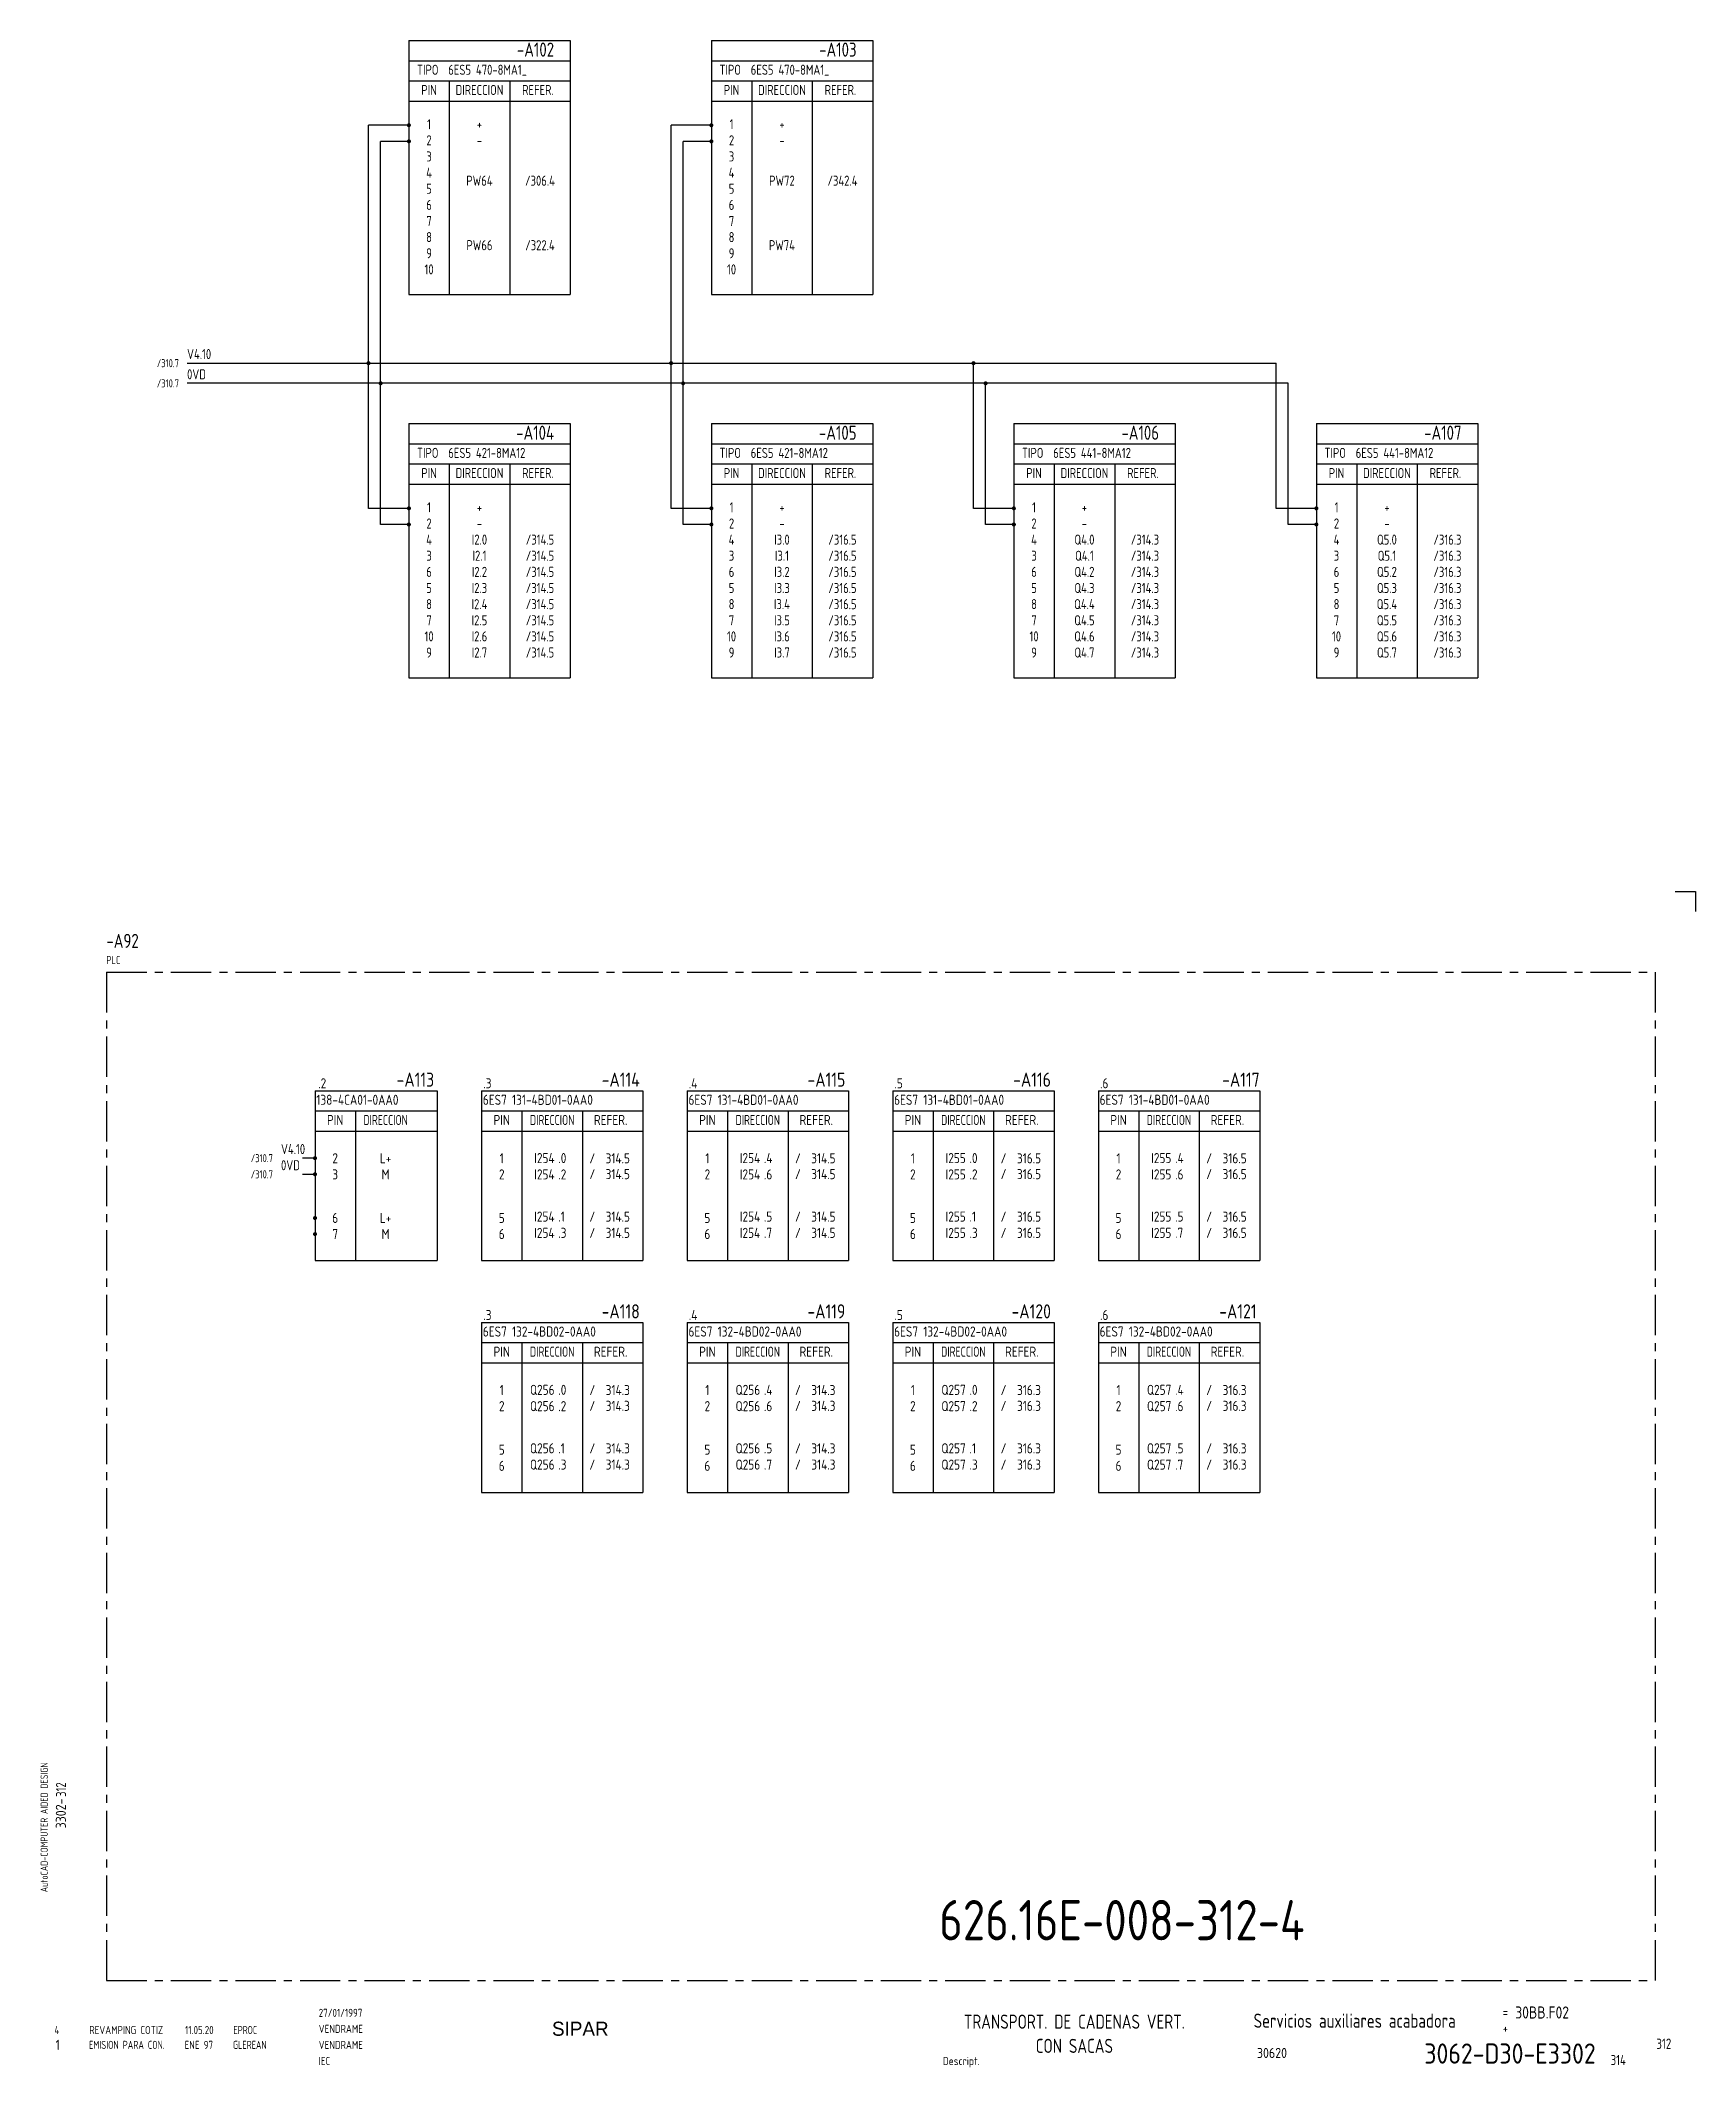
# Model space of a CAD drawing. Extents: x 10 to 990, y 5 to 508.
# Drawn here: x 580 to 990, y 5 to 508 of the extents above; entities that cross this region are included whole.
import ezdxf
from ezdxf.enums import TextEntityAlignment as Align

# ---------------------------------------------------------------- set-up
doc = ezdxf.new("R2010")
doc.units = 0
doc.header["$LTSCALE"] = 8
doc.header["$MEASUREMENT"] = 0
doc.linetypes.add('CENTER', pattern=[2, 1.25, -0.25, 0.25, -0.25])
doc.layers.get('0').update_dxf_attribs({"linetype": 'CONTINUOUS'})
doc.layers.add('CART', color=7, linetype='CONTINUOUS')
doc.styles.add('DIN', font='DIN', dxfattribs={"width": 0.85})
doc.styles.add('UNIV', font='UNIV')

msp = doc.modelspace()

# ---------------------------------------------------------------- texts
at = {"color": 3, "style": 'DIN'}
for s, height, width, p in [('-A102', 3.5, 0.8, (707, 504)), ('-A103', 3.5, 0.8, (782, 504)), ('-A104', 3.5, 0.8, (707, 409)), ('-A105', 3.5, 0.8, (782, 409)), ('-A106', 3.5, 0.8, (857, 409)), ('-A107', 3.5, 0.8, (932, 409)), ('-A113', 3.5, 0.85, (677.27, 248.59)), ('-A114', 3.5, 0.85, (728.25, 248.59)), ('-A115', 3.5, 0.85, (779.22, 248.59)), ('-A116', 3.5, 0.85, (830.2, 248.59)), ('-A117', 3.5, 0.85, (881.95, 248.59)), ('-A118', 3.5, 0.85, (728.25, 191.13)), ('-A119', 3.5, 0.85, (779.22, 191.13)), ('-A120', 3.5, 0.85, (830.2, 191.13)), ('-A121', 3.5, 0.85, (881.18, 191.13)), ('312', 2.56, 0.8, (984, 10))]:
    msp.add_text(s, height=height, dxfattribs=dict(at, width=width)).set_placement(p, align=Align.RIGHT)
at = {"style": 'DIN'}
for s, height, width, p in [('TIPO  6ES5 470-8MA1_', 2.5, 0.8, (673, 499.5)), ('TIPO  6ES5 470-8MA1_', 2.5, 0.8, (748, 499.5)), ('V4.10', 2.5, 0.8, (616, 429)), ('0VD', 2.5, 0.8, (616, 424)), ('TIPO  6ES5 421-8MA12', 2.5, 0.8, (673, 404.5)), ('TIPO  6ES5 421-8MA12', 2.5, 0.8, (748, 404.5)), ('TIPO  6ES5 441-8MA12', 2.5, 0.8, (823, 404.5)), ('TIPO  6ES5 441-8MA12', 2.5, 0.8, (898, 404.5)), ('PLC', 2, 0.8, (596, 279)), ('138-4CA01-0AA0', 2.5, 0.85, (648.05, 244.09)), ('6ES7 131-4BD01-0AA0', 2.5, 0.85, (689.34, 244.09)), ('6ES7 131-4BD01-0AA0', 2.5, 0.85, (740.32, 244.09)), ('6ES7 131-4BD01-0AA0', 2.5, 0.85, (791.3, 244.09)), ('6ES7 131-4BD01-0AA0', 2.5, 0.85, (842.27, 244.09)), ('V4.10', 2.5, 0.8, (639.29, 231.87)), ('.0', 2.5, 0.85, (708.05, 229.64)), ('.4', 2.5, 0.85, (759.03, 229.64)), ('.0', 2.5, 0.85, (810.01, 229.64)), ('.4', 2.5, 0.85, (860.99, 229.64)), ('0VD', 2.5, 0.8, (639.29, 227.87)), ('.2', 2.5, 0.85, (708.05, 225.59)), ('.6', 2.5, 0.85, (759.03, 225.59)), ('.2', 2.5, 0.85, (810.01, 225.59)), ('.6', 2.5, 0.85, (860.99, 225.59)), ('.1', 2.5, 0.85, (708.05, 215.14)), ('.5', 2.5, 0.85, (759.03, 215.14)), ('.1', 2.5, 0.85, (810.01, 215.14)), ('.5', 2.5, 0.85, (860.99, 215.14)), ('.3', 2.5, 0.85, (708.05, 211.1)), ('.7', 2.5, 0.85, (759.03, 211.1)), ('.3', 2.5, 0.85, (810.01, 211.1)), ('.7', 2.5, 0.85, (860.99, 211.1)), ('6ES7 132-4BD02-0AA0', 2.5, 0.85, (689.34, 186.63)), ('6ES7 132-4BD02-0AA0', 2.5, 0.85, (740.32, 186.63)), ('6ES7 132-4BD02-0AA0', 2.5, 0.85, (791.3, 186.63)), ('6ES7 132-4BD02-0AA0', 2.5, 0.85, (842.27, 186.63)), ('.0', 2.5, 0.85, (708.05, 172.17)), ('.4', 2.5, 0.85, (759.03, 172.17)), ('.0', 2.5, 0.85, (810.01, 172.17)), ('.4', 2.5, 0.85, (860.99, 172.17)), ('.2', 2.5, 0.85, (708.05, 168.13)), ('.6', 2.5, 0.85, (759.03, 168.13)), ('.2', 2.5, 0.85, (810.01, 168.13)), ('.6', 2.5, 0.85, (860.99, 168.13)), ('.1', 2.5, 0.85, (708.05, 157.68)), ('.3', 2.5, 0.85, (708.05, 153.64)), ('.5', 2.5, 0.85, (759.03, 157.68)), ('.7', 2.5, 0.85, (759.03, 153.64)), ('.1', 2.5, 0.85, (810.01, 157.68)), ('.3', 2.5, 0.85, (810.01, 153.64)), ('.5', 2.5, 0.85, (860.99, 157.68)), ('.7', 2.5, 0.85, (860.99, 153.64)), ('314', 2.5, 0.8, (969, 6))]:
    msp.add_text(s, height=height, dxfattribs=dict(at, width=width)).set_placement(p)
for s, width, p in [('PIN', 0.8, (676, 494.5)), ('DIRECCION', 0.8, (688.5, 494.5)), ('REFER.', 0.8, (703, 494.5)), ('PIN', 0.8, (751, 494.5)), ('DIRECCION', 0.8, (763.5, 494.5)), ('REFER.', 0.8, (778, 494.5)), ('1', 0.8, (676, 486)), ('+', 0.8, (688.5, 486)), ('1', 0.8, (751, 486)), ('+', 0.8, (763.5, 486)), ('2', 0.8, (676, 482)), ('-', 0.8, (688.5, 482)), ('2', 0.8, (751, 482)), ('-', 0.8, (763.5, 482)), ('3', 0.8, (676, 478)), ('3', 0.8, (751, 478)), ('4', 0.8, (676, 474)), ('5', 0.8, (676, 470)), ('PW64', 0.8, (688.5, 472)), ('/306.4', 0.8, (703.5, 472)), ('4', 0.8, (751, 474)), ('5', 0.8, (751, 470)), ('PW72', 0.8, (763.5, 472)), ('/342.4', 0.8, (778.5, 472)), ('6', 0.8, (676, 466)), ('6', 0.8, (751, 466)), ('7', 0.8, (676, 462)), ('7', 0.8, (751, 462)), ('8', 0.8, (676, 458)), ('PW66', 0.8, (688.5, 456)), ('/322.4', 0.8, (703.5, 456)), ('8', 0.8, (751, 458)), ('PW74', 0.8, (763.5, 456)), ('10', 0.8, (676, 450)), ('9', 0.8, (676, 454)), ('10', 0.8, (751, 450)), ('9', 0.8, (751, 454)), ('PIN', 0.8, (676, 399.5)), ('DIRECCION', 0.8, (688.5, 399.5)), ('REFER.', 0.8, (703, 399.5)), ('PIN', 0.8, (751, 399.5)), ('DIRECCION', 0.8, (763.5, 399.5)), ('REFER.', 0.8, (778, 399.5)), ('PIN', 0.8, (826, 399.5)), ('DIRECCION', 0.8, (838.5, 399.5)), ('REFER.', 0.8, (853, 399.5)), ('PIN', 0.8, (901, 399.5)), ('DIRECCION', 0.8, (913.5, 399.5)), ('REFER.', 0.8, (928, 399.5)), ('1', 0.8, (676, 391)), ('+', 0.8, (688.5, 391)), ('1', 0.8, (751, 391)), ('+', 0.8, (763.5, 391)), ('1', 0.8, (826, 391)), ('+', 0.8, (838.5, 391)), ('1', 0.8, (901, 391)), ('+', 0.8, (913.5, 391)), ('2', 0.8, (676, 387)), ('-', 0.8, (688.5, 387)), ('2', 0.8, (751, 387)), ('-', 0.8, (763.5, 387)), ('2', 0.8, (826, 387)), ('-', 0.8, (838.5, 387)), ('2', 0.8, (901, 387)), ('-', 0.8, (913.5, 387)), ('4', 0.8, (676, 383)), ('I2.0', 0.8, (688.5, 383)), ('/314.5', 0.8, (703.5, 383)), ('4', 0.8, (751, 383)), ('I3.0', 0.8, (763.5, 383)), ('/316.5', 0.8, (778.5, 383)), ('4', 0.8, (826, 383)), ('Q4.0', 0.8, (838.5, 383)), ('/314.3', 0.8, (853.5, 383)), ('4', 0.8, (901, 383)), ('Q5.0', 0.8, (913.5, 383)), ('/316.3', 0.8, (928.5, 383)), ('3', 0.8, (676, 379)), ('6', 0.8, (676, 375)), ('I2.2', 0.8, (688.5, 375)), ('I2.1', 0.8, (688.5, 379)), ('/314.5', 0.8, (703.5, 379)), ('/314.5', 0.8, (703.5, 375)), ('3', 0.8, (751, 379)), ('6', 0.8, (751, 375)), ('I3.2', 0.8, (763.5, 375)), ('I3.1', 0.8, (763.5, 379)), ('/316.5', 0.8, (778.5, 379)), ('/316.5', 0.8, (778.5, 375)), ('3', 0.8, (826, 379)), ('6', 0.8, (826, 375)), ('Q4.2', 0.8, (838.5, 375)), ('Q4.1', 0.8, (838.5, 379)), ('/314.3', 0.8, (853.5, 379)), ('/314.3', 0.8, (853.5, 375)), ('3', 0.8, (901, 379)), ('6', 0.8, (901, 375)), ('Q5.2', 0.8, (913.5, 375)), ('Q5.1', 0.8, (913.5, 379)), ('/316.3', 0.8, (928.5, 379)), ('/316.3', 0.8, (928.5, 375)), ('5', 0.8, (676, 371)), ('I2.3', 0.8, (688.5, 371)), ('/314.5', 0.8, (703.5, 371)), ('5', 0.8, (751, 371)), ('I3.3', 0.8, (763.5, 371)), ('/316.5', 0.8, (778.5, 371)), ('5', 0.8, (826, 371)), ('Q4.3', 0.8, (838.5, 371)), ('/314.3', 0.8, (853.5, 371)), ('5', 0.8, (901, 371)), ('Q5.3', 0.8, (913.5, 371)), ('/316.3', 0.8, (928.5, 371)), ('8', 0.8, (676, 367)), ('I2.4', 0.8, (688.5, 367)), ('/314.5', 0.8, (703.5, 367)), ('8', 0.8, (751, 367)), ('I3.4', 0.8, (763.5, 367)), ('/316.5', 0.8, (778.5, 367)), ('8', 0.8, (826, 367)), ('Q4.4', 0.8, (838.5, 367)), ('/314.3', 0.8, (853.5, 367)), ('8', 0.8, (901, 367)), ('Q5.4', 0.8, (913.5, 367)), ('/316.3', 0.8, (928.5, 367)), ('7', 0.8, (676, 363)), ('I2.5', 0.8, (688.5, 363)), ('/314.5', 0.8, (703.5, 363)), ('7', 0.8, (751, 363)), ('I3.5', 0.8, (763.5, 363)), ('/316.5', 0.8, (778.5, 363)), ('7', 0.8, (826, 363)), ('Q4.5', 0.8, (838.5, 363)), ('/314.3', 0.8, (853.5, 363)), ('7', 0.8, (901, 363)), ('Q5.5', 0.8, (913.5, 363)), ('/316.3', 0.8, (928.5, 363)), ('10', 0.8, (676, 359)), ('9', 0.8, (676, 355)), ('I2.6', 0.8, (688.5, 359)), ('I2.7', 0.8, (688.5, 355)), ('/314.5', 0.8, (703.5, 359)), ('/314.5', 0.8, (703.5, 355)), ('10', 0.8, (751, 359)), ('9', 0.8, (751, 355)), ('I3.6', 0.8, (763.5, 359)), ('I3.7', 0.8, (763.5, 355)), ('/316.5', 0.8, (778.5, 359)), ('/316.5', 0.8, (778.5, 355)), ('10', 0.8, (826, 359)), ('9', 0.8, (826, 355)), ('Q4.6', 0.8, (838.5, 359)), ('Q4.7', 0.8, (838.5, 355)), ('/314.3', 0.8, (853.5, 359)), ('/314.3', 0.8, (853.5, 355)), ('10', 0.8, (901, 359)), ('9', 0.8, (901, 355)), ('Q5.6', 0.8, (913.5, 359)), ('Q5.7', 0.8, (913.5, 355)), ('/316.3', 0.8, (928.5, 359)), ('/316.3', 0.8, (928.5, 355)), ('.2', 0.85, (649.51, 248.19)), ('.3', 0.85, (690.47, 248.19)), ('.4', 0.85, (741.45, 248.19)), ('.5', 0.85, (792.43, 248.19)), ('.6', 0.85, (843.4, 248.19)), ('PIN', 0.85, (652.72, 239.09)), ('PIN', 0.85, (694.02, 239.09)), ('REFER.', 0.85, (721.02, 239.09)), ('PIN', 0.85, (745, 239.09)), ('REFER.', 0.85, (772, 239.09)), ('PIN', 0.85, (795.97, 239.09)), ('REFER.', 0.85, (822.97, 239.09)), ('PIN', 0.85, (846.95, 239.09)), ('REFER.', 0.85, (873.95, 239.09)), ('2', 0.85, (652.72, 229.59)), ('L+', 0.85, (665.22, 229.59)), ('1', 0.85, (694.02, 229.59)), ('/', 0.85, (716.48, 229.59)), ('314.5', 0.85, (722.79, 229.59)), ('1', 0.85, (745, 229.59)), ('/', 0.85, (767.46, 229.59)), ('314.5', 0.85, (773.77, 229.59)), ('1', 0.85, (795.97, 229.59)), ('/', 0.85, (818.44, 229.59)), ('316.5', 0.85, (824.75, 229.59)), ('1', 0.85, (846.95, 229.59)), ('/', 0.85, (869.42, 229.59)), ('316.5', 0.85, (875.73, 229.59)), ('3', 0.85, (652.72, 225.59)), ('M', 0.85, (665.22, 225.59)), ('2', 0.85, (694.02, 225.59)), ('/', 0.85, (716.48, 225.66)), ('314.5', 0.85, (722.79, 225.66)), ('2', 0.85, (745, 225.59)), ('/', 0.85, (767.46, 225.66)), ('314.5', 0.85, (773.77, 225.66)), ('2', 0.85, (795.97, 225.59)), ('/', 0.85, (818.44, 225.66)), ('316.5', 0.85, (824.75, 225.66)), ('2', 0.85, (846.95, 225.59)), ('/', 0.85, (869.42, 225.66)), ('316.5', 0.85, (875.73, 225.66)), ('6', 0.85, (652.72, 214.8)), ('L+', 0.85, (665.22, 214.8)), ('5', 0.85, (694.02, 214.8)), ('/', 0.85, (716.48, 215.12)), ('314.5', 0.85, (722.79, 215.12)), ('5', 0.85, (745, 214.8)), ('/', 0.85, (767.46, 215.12)), ('314.5', 0.85, (773.77, 215.12)), ('5', 0.85, (795.97, 214.8)), ('/', 0.85, (818.44, 215.12)), ('316.5', 0.85, (824.75, 215.12)), ('5', 0.85, (846.95, 214.8)), ('/', 0.85, (869.42, 215.12)), ('316.5', 0.85, (875.73, 215.12)), ('7', 0.85, (652.72, 210.8)), ('M', 0.85, (665.22, 210.8)), ('6', 0.85, (694.02, 210.8)), ('/', 0.85, (716.48, 211.1)), ('314.5', 0.85, (722.79, 211.1)), ('6', 0.85, (745, 210.8)), ('/', 0.85, (767.46, 211.1)), ('314.5', 0.85, (773.77, 211.1)), ('6', 0.85, (795.97, 210.8)), ('/', 0.85, (818.44, 211.1)), ('316.5', 0.85, (824.75, 211.1)), ('6', 0.85, (846.95, 210.8)), ('/', 0.85, (869.42, 211.1)), ('316.5', 0.85, (875.73, 211.1)), ('.3', 0.85, (690.47, 190.73)), ('.4', 0.85, (741.45, 190.73)), ('.5', 0.85, (792.43, 190.73)), ('.6', 0.85, (843.4, 190.73)), ('PIN', 0.85, (694.02, 181.63)), ('REFER.', 0.85, (721.02, 181.63)), ('PIN', 0.85, (745, 181.63)), ('REFER.', 0.85, (772, 181.63)), ('PIN', 0.85, (795.97, 181.63)), ('REFER.', 0.85, (822.97, 181.63)), ('PIN', 0.85, (846.95, 181.63)), ('REFER.', 0.85, (873.95, 181.63)), ('1', 0.85, (694.02, 172.13)), ('/', 0.85, (716.48, 172.12)), ('314.3', 0.85, (722.79, 172.12)), ('1', 0.85, (745, 172.13)), ('/', 0.85, (767.46, 172.12)), ('314.3', 0.85, (773.77, 172.12)), ('1', 0.85, (795.97, 172.13)), ('/', 0.85, (818.44, 172.12)), ('316.3', 0.85, (824.75, 172.12)), ('1', 0.85, (846.95, 172.13)), ('/', 0.85, (869.42, 172.12)), ('316.3', 0.85, (875.73, 172.12)), ('2', 0.85, (694.02, 168.13)), ('/', 0.85, (716.48, 168.2)), ('314.3', 0.85, (722.79, 168.2)), ('2', 0.85, (745, 168.13)), ('/', 0.85, (767.46, 168.2)), ('314.3', 0.85, (773.77, 168.2)), ('2', 0.85, (795.97, 168.13)), ('/', 0.85, (818.44, 168.2)), ('316.3', 0.85, (824.75, 168.2)), ('2', 0.85, (846.95, 168.13)), ('/', 0.85, (869.42, 168.2)), ('316.3', 0.85, (875.73, 168.2)), ('5', 0.85, (694.02, 157.33)), ('6', 0.85, (694.02, 153.33)), ('/', 0.85, (716.48, 157.66)), ('/', 0.85, (716.48, 153.64)), ('314.3', 0.85, (722.79, 157.66)), ('314.3', 0.85, (722.79, 153.64)), ('5', 0.85, (745, 157.33)), ('6', 0.85, (745, 153.33)), ('/', 0.85, (767.46, 157.66)), ('/', 0.85, (767.46, 153.64)), ('314.3', 0.85, (773.77, 157.66)), ('314.3', 0.85, (773.77, 153.64)), ('5', 0.85, (795.97, 157.33)), ('6', 0.85, (795.97, 153.33)), ('/', 0.85, (818.44, 157.66)), ('/', 0.85, (818.44, 153.64)), ('316.3', 0.85, (824.75, 157.66)), ('316.3', 0.85, (824.75, 153.64)), ('5', 0.85, (846.95, 157.33)), ('6', 0.85, (846.95, 153.33)), ('/', 0.85, (869.42, 157.66)), ('/', 0.85, (869.42, 153.64)), ('316.3', 0.85, (875.73, 157.66)), ('316.3', 0.85, (875.73, 153.64))]:
    msp.add_text(s, height=2.5, dxfattribs=dict(at, width=width)).set_placement(p, align=Align.CENTER)
for s, height, width, p in [('/310.7', 2, 0.8, (614, 427)), ('/310.7', 2, 0.8, (614, 422)), ('/310.7', 2, 0.8, (637.29, 229.87)), ('I254', 2.5, 0.85, (707.12, 229.64)), ('I254', 2.5, 0.85, (758.1, 229.64)), ('I255', 2.5, 0.85, (809.07, 229.64)), ('I255', 2.5, 0.85, (860.05, 229.64)), ('/310.7', 2, 0.8, (637.29, 225.87)), ('I254', 2.5, 0.85, (707.12, 225.59)), ('I254', 2.5, 0.85, (758.1, 225.59)), ('I255', 2.5, 0.85, (809.07, 225.59)), ('I255', 2.5, 0.85, (860.05, 225.59)), ('I254', 2.5, 0.85, (707.12, 215.14)), ('I254', 2.5, 0.85, (758.1, 215.14)), ('I255', 2.5, 0.85, (809.07, 215.14)), ('I255', 2.5, 0.85, (860.05, 215.14)), ('I254', 2.5, 0.85, (707.12, 211.1)), ('I254', 2.5, 0.85, (758.1, 211.1)), ('I255', 2.5, 0.85, (809.07, 211.1)), ('I255', 2.5, 0.85, (860.05, 211.1)), ('Q256', 2.5, 0.85, (707.12, 172.17)), ('Q256', 2.5, 0.85, (758.1, 172.17)), ('Q257', 2.5, 0.85, (809.07, 172.17)), ('Q257', 2.5, 0.85, (860.05, 172.17)), ('Q256', 2.5, 0.85, (707.12, 168.13)), ('Q256', 2.5, 0.85, (758.1, 168.13)), ('Q257', 2.5, 0.85, (809.07, 168.13)), ('Q257', 2.5, 0.85, (860.05, 168.13)), ('Q256', 2.5, 0.85, (707.12, 157.68)), ('Q256', 2.5, 0.85, (707.12, 153.64)), ('Q256', 2.5, 0.85, (758.1, 157.68)), ('Q256', 2.5, 0.85, (758.1, 153.64)), ('Q257', 2.5, 0.85, (809.07, 157.68)), ('Q257', 2.5, 0.85, (809.07, 153.64)), ('Q257', 2.5, 0.85, (860.05, 157.68)), ('Q257', 2.5, 0.85, (860.05, 153.64))]:
    msp.add_text(s, height=height, dxfattribs=dict(at, width=width)).set_placement(p, align=Align.RIGHT)
at = {"color": 3, "style": 'DIN', "width": 0.8}
msp.add_text('-A92', height=3.5, dxfattribs=at).set_placement((596, 283))
at = {"style": 'DIN', "width": 0.596129}
for p, p2 in [((659.72, 239.09), (670.72, 239.09)), ((701.02, 239.09), (712.02, 239.09)), ((752, 239.09), (763, 239.09)), ((802.97, 239.09), (813.97, 239.09)), ((853.95, 239.09), (864.95, 239.09)), ((701.02, 181.63), (712.02, 181.63)), ((752, 181.63), (763, 181.63)), ((802.97, 181.63), (813.97, 181.63)), ((853.95, 181.63), (864.95, 181.63))]:
    msp.add_text('DIRECCION', height=2.5, dxfattribs=at).set_placement(p, p2, align=Align.FIT)
at = {"style": 'DIN', "width": 0.8}
msp.add_text('312', height=2.5, rotation=90, dxfattribs=at).set_placement((586, 72.5))
at = {"linetype": 'Continuous', "style": 'DIN'}
for s, width, p in [('4', 0.85, (583.12, 13.68)), ('REVAMPING COTIZ', 0.85, (591.75, 13.68)), ('11.05.20', 0.85, (615.5, 13.68)), ('EPROC', 0.7, (627.5, 13.68))]:
    msp.add_text(s, height=2, dxfattribs=dict(at, width=width)).set_placement(p)
at = {"color": 3, "style": 'DIN', "width": 0.8}
for s, p in [('TRANSPORT. DE CADENAS VERT.', (836, 15)), ('CON SACAS', (836, 9))]:
    msp.add_text(s, height=3.5, dxfattribs=at).set_placement(p, align=Align.CENTER)
at = {"color": 2, "insert": (802.47, 46.92), "char_height": 10, "width": 111.0411, "attachment_point": 1, "style": 'DIN'}
msp.add_mtext('626.16E-008-312-4', dxfattribs=at)
at = {"layer": 'CART', "color": 2, "linetype": 'Continuous', "style": 'UNIV'}
msp.add_text('SIPAR', height=3.5, dxfattribs=at).set_placement((713.5, 13.25), align=Align.CENTER)

# ---------------------------------------------------------------- blocks, each defined once
blk = doc.blocks.new('WB-FG100')
at = {"layer": 'CART', "color": 1}
for p, q in [((415, 297), (420, 297)), ((420, 297), (420, 292))]:
    blk.add_line(p, q, dxfattribs=at)
at = {"layer": 'CART', "color": 1, "style": 'DIN', "width": 0.8}
blk.add_text('AutoCAD-COMPUTER AIDED DESIGN', height=1.8, rotation=90, dxfattribs=at).set_placement((11.47, 48.84))
at = {"layer": 'CART', "color": 3, "style": 'DIN', "width": 0.8}
for s, p in [('=', (372.24, 17.91)), ('+', (372.24, 13.87))]:
    blk.add_text(s, height=2.5, dxfattribs=at).set_placement(p)
at = {"layer": 'CART', "color": 7, "style": 'DIN', "width": 0.9}
blk.add_attdef('FILE', text='', height=2.5, rotation=90, dxfattribs=at).set_placement((15.95, 68.38), align=Align.CENTER)
for tag, p in [('MOD-3', (13.92, 19)), ('MOD-2', (13.92, 15)), ('MOD-1', (13.92, 11)), ('NR.COMMESSA', (315, 9))]:
    blk.add_attdef(tag, text='', height=2.5, dxfattribs=at).set_placement(p, align=Align.MIDDLE)
at = {"layer": 'CART', "color": 7, "style": 'DIN'}
for tag, width, p in [('REV-3', 0.9, (21.66, 19)), ('REV-2', 0.9, (21.66, 15)), ('DATA-3', 0.9, (45.37, 19)), ('DATA-2', 0.9, (45.37, 15)), ('NOME-3', 0.9, (57.37, 19)), ('NOME-2', 0.9, (57.37, 15)), ('REV-1', 0.9, (21.66, 11)), ('DATA-1', 0.9, (45.37, 11)), ('NOME-1', 0.7, (57.37, 11))]:
    blk.add_attdef(tag, text='', height=2, dxfattribs=dict(at, width=width)).set_placement(p, align=Align.MIDDLE_LEFT)
at = {"layer": 'CART', "color": 7, "style": 'DIN', "width": 0.9}
for tag, p, height in [('DATA', (78.64, 17.94), 2), ('ESECUTORE', (78.64, 13.97), 2), ('CONTROLLORE', (78.64, 9.99), 2), ('NORMA', (78.64, 6.01), 2), ('SEGUE', (398.93, 5.65), 2.8)]:
    blk.add_attdef(tag, p, '', height=height, dxfattribs=at)
at = {"layer": 'CART', "color": 2, "style": 'DIN', "width": 0.9}
for tag, p in [('TITOLO-1/3', (266.5, 18.23)), ('TITOLO-1/2', (266.5, 15.73)), ('TITOLO-2/3', (266.5, 13.18)), ('TITOLO-2/2', (266.5, 10.68)), ('TITOLO-3/3', (266.5, 8.13))]:
    blk.add_attdef(tag, text='', height=3.5, dxfattribs=at).set_placement(p, align=Align.MIDDLE)
at = {"layer": 'CART', "color": 3, "style": 'DIN', "width": 0.9}
blk.add_attdef('ASSIEME', text='', height=3.5, dxfattribs=at).set_placement((334, 17), align=Align.MIDDLE)
at = {"layer": 'CART', "color": 3, "style": 'DIN', "width": 0.85}
for tag, p in [('=', (375.33, 16.63)), ('+', (375.33, 12.76))]:
    blk.add_attdef(tag, text='', height=3, dxfattribs=at).set_placement(p, align=Align.BOTTOM_LEFT)
at = {"layer": 'CART', "color": 2, "style": 'DIN', "width": 0.9}
blk.add_attdef('DISEGNO', text='', height=5, dxfattribs=at).set_placement((395.27, 6.35), align=Align.RIGHT)
at = {"layer": 'CART', "color": 3, "style": 'DIN', "width": 0.9}
blk.add_attdef('FOGLIO', text='', height=2.8, dxfattribs=at).set_placement((414.2, 9.56), align=Align.RIGHT)
at = {"layer": 'CART', "color": 1, "style": 'DIN', "width": 0.9}
blk.add_attdef('TIPOLOGIA', (233.37, 6), '', height=2, dxfattribs=at)

# ---------------------------------------------------------------- linework, layer by layer
at = {"color": 3}
for p, q in [((671, 508), (671, 445)), ((671, 508), (711, 508)), ((711, 508), (711, 445)), ((746, 508), (746, 445)), ((746, 508), (786, 508)), ((786, 508), (786, 445)), ((671, 503), (711, 503)), ((746, 503), (786, 503)), ((671, 498), (711, 498)), ((681, 498), (681, 445)), ((696, 498), (696, 445)), ((746, 498), (786, 498)), ((756, 498), (756, 445)), ((771, 498), (771, 445)), ((671, 493), (711, 493)), ((746, 493), (786, 493)), ((671, 445), (711, 445)), ((746, 445), (786, 445)), ((671, 413), (671, 350)), ((671, 413), (711, 413)), ((711, 413), (711, 350)), ((746, 413), (786, 413)), ((746, 413), (746, 350)), ((786, 413), (786, 350)), ((821, 413), (861, 413)), ((821, 413), (821, 350)), ((861, 413), (861, 350)), ((896, 413), (936, 413)), ((896, 413), (896, 350)), ((936, 413), (936, 350)), ((671, 408), (711, 408)), ((746, 408), (786, 408)), ((821, 408), (861, 408)), ((896, 408), (936, 408)), ((671, 403), (711, 403)), ((681, 403), (681, 350)), ((696, 403), (696, 350)), ((746, 403), (786, 403)), ((756, 403), (756, 350)), ((771, 403), (771, 350)), ((821, 403), (861, 403)), ((831, 403), (831, 350)), ((846, 403), (846, 350)), ((896, 403), (936, 403)), ((906, 403), (906, 350)), ((921, 403), (921, 350)), ((671, 398), (711, 398)), ((746, 398), (786, 398)), ((821, 398), (861, 398)), ((896, 398), (936, 398)), ((671, 350), (711, 350)), ((746, 350), (786, 350)), ((821, 350), (861, 350)), ((896, 350), (936, 350)), ((647.72, 247.59), (647.72, 205.46)), ((647.72, 247.59), (678.04, 247.59)), ((678.04, 247.59), (678.04, 205.46)), ((689.02, 247.59), (729.02, 247.59)), ((689.02, 247.59), (689.02, 205.46)), ((729.02, 247.59), (729.02, 205.46)), ((740, 247.59), (740, 205.46)), ((740, 247.59), (780, 247.59)), ((780, 247.59), (780, 205.46)), ((790.97, 247.59), (830.97, 247.59)), ((790.97, 247.59), (790.97, 205.46)), ((830.97, 247.59), (830.97, 205.46)), ((841.95, 247.59), (881.95, 247.59)), ((841.95, 247.59), (841.95, 205.46)), ((881.95, 247.59), (881.95, 205.46)), ((647.72, 242.59), (678.04, 242.59)), ((657.72, 242.59), (657.72, 205.46)), ((689.02, 242.59), (729.02, 242.59)), ((699.02, 242.59), (699.02, 205.46)), ((714.02, 242.59), (714.02, 205.46)), ((740, 242.59), (780, 242.59)), ((750, 242.59), (750, 205.46)), ((765, 242.59), (765, 205.46)), ((790.97, 242.59), (830.97, 242.59)), ((800.97, 242.59), (800.97, 205.46)), ((815.97, 242.59), (815.97, 205.46)), ((841.95, 242.59), (881.95, 242.59)), ((851.95, 242.59), (851.95, 205.46)), ((866.95, 242.59), (866.95, 205.46)), ((647.72, 237.59), (678.04, 237.59)), ((689.02, 237.59), (729.02, 237.59)), ((740, 237.59), (780, 237.59)), ((790.97, 237.59), (830.97, 237.59)), ((841.95, 237.59), (881.95, 237.59)), ((647.72, 205.46), (678.04, 205.46)), ((689.02, 205.46), (729.02, 205.46)), ((740, 205.46), (780, 205.46)), ((790.97, 205.46), (830.97, 205.46)), ((841.95, 205.46), (881.95, 205.46)), ((689.02, 190.13), (689.02, 148)), ((689.02, 190.13), (729.02, 190.13)), ((729.02, 190.13), (729.02, 148)), ((740, 190.13), (780, 190.13)), ((740, 190.13), (740, 148)), ((780, 190.13), (780, 148)), ((790.97, 190.13), (830.97, 190.13)), ((790.97, 190.13), (790.97, 148)), ((830.97, 190.13), (830.97, 148)), ((841.95, 190.13), (881.95, 190.13)), ((841.95, 190.13), (841.95, 148)), ((881.95, 190.13), (881.95, 148)), ((689.02, 185.13), (729.02, 185.13)), ((699.02, 185.13), (699.02, 148)), ((714.02, 185.13), (714.02, 148)), ((740, 185.13), (780, 185.13)), ((750, 185.13), (750, 148)), ((765, 185.13), (765, 148)), ((790.97, 185.13), (830.97, 185.13)), ((800.97, 185.13), (800.97, 148)), ((815.97, 185.13), (815.97, 148)), ((841.95, 185.13), (881.95, 185.13)), ((851.95, 185.13), (851.95, 148)), ((866.95, 185.13), (866.95, 148)), ((689.02, 180.13), (729.02, 180.13)), ((740, 180.13), (780, 180.13)), ((790.97, 180.13), (830.97, 180.13)), ((841.95, 180.13), (881.95, 180.13)), ((689.02, 148), (729.02, 148)), ((740, 148), (780, 148)), ((790.97, 148), (830.97, 148)), ((841.95, 148), (881.95, 148))]:
    msp.add_line(p, q, dxfattribs=at)
for p, q in [((661, 392), (661, 487)), ((671, 487), (661, 487)), ((664, 388), (664, 483)), ((671, 483), (664, 483)), ((736, 392), (736, 487)), ((746, 487), (736, 487)), ((739, 388), (739, 483)), ((746, 483), (739, 483)), ((616, 428), (886, 428)), ((811, 392), (811, 428)), ((886, 392), (886, 428)), ((889, 423), (616, 423)), ((814, 388), (814, 423)), ((889, 388), (889, 423)), ((671, 392), (661, 392)), ((671, 388), (664, 388)), ((746, 392), (736, 392)), ((746, 388), (739, 388)), ((821, 392), (811, 392)), ((821, 388), (814, 388)), ((896, 392), (886, 392)), ((896, 388), (889, 388)), ((647.72, 230.87), (644.6, 230.87)), ((644.6, 226.87), (647.72, 226.87))]:
    msp.add_line(p, q)
at = {"color": 3, "linetype": 'CENTER'}
for p, q in [((596, 277), (980, 277)), ((596, 277), (596, 27)), ((980, 277), (980, 27)), ((596, 27), (980, 27))]:
    msp.add_line(p, q, dxfattribs=at)
at = {"linetype": 'Continuous', "const_width": 0.5}
for points in [[(670.75, 487, 1), (671.25, 487, 1)], [(670.75, 483, 1), (671.25, 483, 1)], [(745.75, 487, 1), (746.25, 487, 1)], [(745.75, 483, 1), (746.25, 483, 1)], [(670.75, 392, 1), (671.25, 392, 1)], [(745.75, 392, 1), (746.25, 392, 1)], [(820.75, 392, 1), (821.25, 392, 1)], [(895.75, 392, 1), (896.25, 392, 1)], [(670.75, 388, 1), (671.25, 388, 1)], [(745.75, 388, 1), (746.25, 388, 1)], [(820.75, 388, 1), (821.25, 388, 1)], [(895.75, 388, 1), (896.25, 388, 1)], [(647.47, 230.87, 1), (647.97, 230.87, 1)], [(647.47, 226.87, 1), (647.97, 226.87, 1)], [(647.47, 216.03, 1), (647.97, 216.03, 1)], [(647.47, 212.03, 1), (647.97, 212.03, 1)]]:
    msp.add_lwpolyline(points, format="xyb", close=True, dxfattribs=at)
at = {"const_width": 0.5}
for points in [[(660.75, 428, 1), (661.25, 428, 1)], [(735.75, 428, 1), (736.25, 428, 1)], [(810.75, 428, 1), (811.25, 428, 1)], [(663.75, 423, 1), (664.25, 423, 1)], [(738.75, 423, 1), (739.25, 423, 1)], [(813.75, 423, 1), (814.25, 423, 1)]]:
    msp.add_lwpolyline(points, format="xyb", close=True, dxfattribs=at)

# ---------------------------------------------------------------- block references
at = {"layer": 'CART'}
ref = msp.add_blockref('WB-FG100', (570, 0), dxfattribs=at)
ref.add_attrib('TIPOLOGIA', 'Descript.', (803.37, 6), dxfattribs={"color": 1, "height": 2, "style": 'DIN', "width": 0.9})
ref.add_attrib('ASSIEME', 'Servicios auxiliares acabadora', dxfattribs={"color": 3, "height": 3.5, "style": 'DIN', "width": 0.8}).set_placement((905.5, 17), align=Align.MIDDLE)
ref.add_attrib('=', '30BB.F02', dxfattribs={"color": 3, "height": 3, "style": 'DIN', "width": 0.85}).set_placement((945.33, 16.63), align=Align.BOTTOM_LEFT)
ref.add_attrib('NR.COMMESSA', '30620', dxfattribs={"color": 7, "height": 2.5, "style": 'DIN', "width": 0.9}).set_placement((885, 9), align=Align.MIDDLE)
ref.add_attrib('DISEGNO', '3062-D30-E3302', dxfattribs={"color": 2, "height": 5, "style": 'DIN', "width": 0.9}).set_placement((965.27, 6.35), align=Align.RIGHT)
ref.add_attrib('DATA', '27/01/1997', (648.64, 17.94), dxfattribs={"color": 7, "height": 2, "style": 'DIN', "width": 0.85})
ref.add_attrib('ESECUTORE', 'VENDRAME', (648.64, 13.97), dxfattribs={"color": 7, "height": 2, "style": 'DIN', "width": 0.85})
ref.add_attrib('CONTROLLORE', 'VENDRAME', (648.64, 9.99), dxfattribs={"color": 7, "height": 2, "style": 'DIN', "width": 0.85})
ref.add_attrib('NORMA', 'IEC', (648.64, 6.01), dxfattribs={"color": 7, "height": 2, "style": 'DIN', "width": 0.85})
ref.add_attrib('MOD-1', '1', dxfattribs={"color": 7, "height": 2.5, "style": 'DIN', "width": 0.9}).set_placement((583.92, 11), align=Align.MIDDLE)
ref.add_attrib('REV-1', 'EMISION PARA CON.', dxfattribs={"color": 7, "height": 2, "style": 'DIN', "width": 0.8}).set_placement((591.66, 11), align=Align.MIDDLE_LEFT)
ref.add_attrib('DATA-1', 'ENE 97', dxfattribs={"color": 7, "height": 2, "style": 'DIN', "width": 0.85}).set_placement((615.37, 11), align=Align.MIDDLE_LEFT)
ref.add_attrib('NOME-1', 'GLEREAN', dxfattribs={"color": 7, "height": 2, "style": 'DIN', "width": 0.7}).set_placement((627.37, 11), align=Align.MIDDLE_LEFT)
ref.add_attrib('FILE', '3302-', dxfattribs={"color": 7, "height": 2.5, "rotation": 90, "style": 'DIN', "width": 0.9}).set_placement((585.95, 68.38), align=Align.CENTER)

msp.set_redraw_order([(e.dxf.handle, doc.entitydb.next_handle()) for e in msp.query("TEXT MTEXT ATTDEF DIMENSION ARC_DIMENSION")])  # texts and dimensions are drawn at this point

doc.saveas('drawing.dxf')
